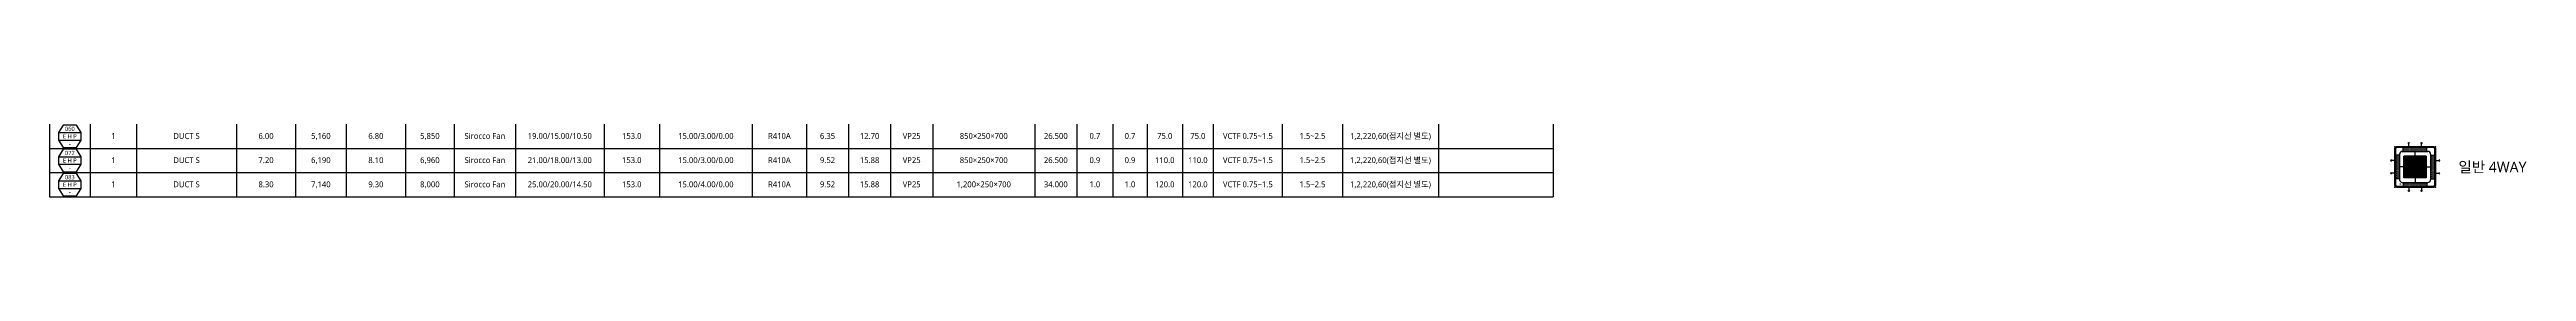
# Model space of a CAD drawing. Header units: millimetres. Extents: x -1305 to 107762, y -9150 to 56526.
# Drawn here: x 483 to 58476, y 31304 to 33008 of the extents above; entities that cross this region are included whole.
import ezdxf
from ezdxf.enums import TextEntityAlignment as Align

# ---------------------------------------------------------------- set-up
doc = ezdxf.new("R2010")
doc.units = ezdxf.units.MM
for name, color, linetype in [('DVM_INDOOR', 7, 'Continuous'), ('DVM_REPORT', 7, 'Continuous'), ('DVM_UNIT_BP', 7, 'Continuous'), ('DVM_UNIT_DP', 4, 'Continuous'), ('DVM_UNIT_LP', 3, 'Continuous'), ('SS-TEXT', 7, 'Continuous')]:
    doc.layers.add(name, color=color, linetype=linetype)
doc.styles.add('맑은 고딕', font='malgun.ttf')
doc.styles.add('삼성전자', font='malgun.ttf')

# ---------------------------------------------------------------- blocks, each defined once
blk = doc.blocks.new('A$C62ef46d9')
at = {"layer": 'DVM_REPORT'}
for p, q in [((0, 568), (0, 0)), ((35203, 568), (35203, 0))]:
    blk.add_line(p, q, dxfattribs=at)
at = {"layer": 'DVM_REPORT', "color": 1}
for p, q in [((0, 0), (35203, 0)), ((950, 568), (950, 0)), ((2035, 568), (2035, 0)), ((4379, 568), (4379, 0)), ((4379, 568), (4379, 0)), ((5759, 568), (5759, 0)), ((6948, 568), (6948, 0)), ((8334, 568), (8334, 0)), ((9475, 568), (9475, 0)), ((10911, 568), (10911, 0)), ((12982, 568), (12982, 0)), ((14280, 568), (14280, 0)), ((16454, 568), (16454, 0)), ((17722, 568), (17722, 0)), ((18707, 568), (18707, 0)), ((19693, 568), (19693, 0)), ((20678, 568), (20678, 0)), ((23067, 568), (23067, 0)), ((23067, 568), (23067, 0)), ((24053, 568), (24053, 0)), ((24897, 568), (24897, 0)), ((25698, 568), (25698, 0)), ((26523, 568), (26523, 0)), ((27248, 568), (27248, 0)), ((28863, 568), (28863, 0)), ((30274, 568), (30274, 0)), ((32517, 568), (32517, 0))]:
    blk.add_line(p, q, dxfattribs=at)
at = {"layer": 'DVM_REPORT'}
blk.add_lwpolyline([(738, 196), (738, 372), (633, 548), (317, 548), (212, 372), (212, 196), (317, 20), (633, 20)], close=True, dxfattribs=at)
for points in [[(212, 372), (738, 372)], [(212, 196), (738, 196)]]:
    blk.add_lwpolyline(points, dxfattribs=at)
at = {"layer": 'DVM_REPORT', "color": 2, "style": '맑은 고딕'}
for s, height, p in [('E H P', 100, (475, 284)), ('083', 100, (475, 460)), ('-', 100, (475, 108)), ('-', 100, (475, 108)), ('-', 100, (475, 108)), ('DUCT S', 137, (3207, 292)), ('8.30', 137, (5069, 292)), ('7,140', 137, (6353, 292)), ('9.30', 137, (7641, 292)), ('8,000', 137, (8905, 292)), ('Sirocco Fan', 137, (10193, 292)), ('25.00/20.00/14.50', 137, (11947, 292)), ('153.0', 137, (13631, 292)), ('15.00/4.00/0.00', 137, (15367, 292)), ('R410A', 137, (17088, 292)), ('9.52', 137, (18215, 292)), ('15.88', 137, (19200, 292)), ('VP25', 137, (20185, 292)), ('1,200×250×700', 137, (21873, 292)), ('34.000', 137, (23560, 292)), ('1.0', 137, (24475, 292)), ('1.0', 137, (25297, 292)), ('120.0', 137, (26111, 292)), ('120.0', 137, (26886, 292)), ('VCTF 0.75~1.5', 137, (28056, 292)), ('1.5~2.5', 137, (29569, 292)), ('1,2,220,60(접지선 별도)', 137, (31396, 292))]:
    blk.add_text(s, height=height, dxfattribs=at).set_placement(p, align=Align.MIDDLE_CENTER)
blk = doc.blocks.new('A$C6f2160eb')
at = {"layer": 'DVM_REPORT'}
for p, q in [((0, 568), (0, 0)), ((35203, 568), (35203, 0))]:
    blk.add_line(p, q, dxfattribs=at)
at = {"layer": 'DVM_REPORT', "color": 1}
for p, q in [((0, 0), (35203, 0)), ((950, 568), (950, 0)), ((2035, 568), (2035, 0)), ((4379, 568), (4379, 0)), ((4379, 568), (4379, 0)), ((5759, 568), (5759, 0)), ((6948, 568), (6948, 0)), ((8334, 568), (8334, 0)), ((9475, 568), (9475, 0)), ((10911, 568), (10911, 0)), ((12982, 568), (12982, 0)), ((14280, 568), (14280, 0)), ((16454, 568), (16454, 0)), ((17722, 568), (17722, 0)), ((18707, 568), (18707, 0)), ((19693, 568), (19693, 0)), ((20678, 568), (20678, 0)), ((23067, 568), (23067, 0)), ((23067, 568), (23067, 0)), ((24053, 568), (24053, 0)), ((24897, 568), (24897, 0)), ((25698, 568), (25698, 0)), ((26523, 568), (26523, 0)), ((27248, 568), (27248, 0)), ((28863, 568), (28863, 0)), ((30274, 568), (30274, 0)), ((32517, 568), (32517, 0))]:
    blk.add_line(p, q, dxfattribs=at)
at = {"layer": 'DVM_REPORT'}
blk.add_lwpolyline([(738, 196), (738, 372), (633, 548), (317, 548), (212, 372), (212, 196), (317, 20), (633, 20)], close=True, dxfattribs=at)
for points in [[(212, 372), (738, 372)], [(212, 196), (738, 196)]]:
    blk.add_lwpolyline(points, dxfattribs=at)
at = {"layer": 'DVM_REPORT', "color": 2, "style": '맑은 고딕'}
for s, height, p in [('E H P', 100, (475, 284)), ('072', 100, (475, 460)), ('-', 100, (475, 108)), ('-', 100, (475, 108)), ('-', 100, (475, 108)), ('DUCT S', 137, (3207, 292)), ('7.20', 137, (5069, 292)), ('6,190', 137, (6353, 292)), ('8.10', 137, (7641, 292)), ('6,960', 137, (8905, 292)), ('Sirocco Fan', 137, (10193, 292)), ('21.00/18.00/13.00', 137, (11947, 292)), ('153.0', 137, (13631, 292)), ('15.00/3.00/0.00', 137, (15367, 292)), ('R410A', 137, (17088, 292)), ('9.52', 137, (18215, 292)), ('15.88', 137, (19200, 292)), ('VP25', 137, (20185, 292)), ('850×250×700', 137, (21873, 292)), ('26.500', 137, (23560, 292)), ('0.9', 137, (24475, 292)), ('0.9', 137, (25297, 292)), ('110.0', 137, (26111, 292)), ('110.0', 137, (26886, 292)), ('VCTF 0.75~1.5', 137, (28056, 292)), ('1.5~2.5', 137, (29569, 292)), ('1,2,220,60(접지선 별도)', 137, (31396, 292))]:
    blk.add_text(s, height=height, dxfattribs=at).set_placement(p, align=Align.MIDDLE_CENTER)
blk = doc.blocks.new('A$Cd19f05cd')
at = {"layer": 'DVM_REPORT'}
for p, q in [((0, 568), (0, 0)), ((35203, 568), (35203, 0))]:
    blk.add_line(p, q, dxfattribs=at)
at = {"layer": 'DVM_REPORT', "color": 1}
for p, q in [((0, 0), (35203, 0)), ((950, 568), (950, 0)), ((2035, 568), (2035, 0)), ((4379, 568), (4379, 0)), ((4379, 568), (4379, 0)), ((5759, 568), (5759, 0)), ((6948, 568), (6948, 0)), ((8334, 568), (8334, 0)), ((9475, 568), (9475, 0)), ((10911, 568), (10911, 0)), ((12982, 568), (12982, 0)), ((14280, 568), (14280, 0)), ((16454, 568), (16454, 0)), ((17722, 568), (17722, 0)), ((18707, 568), (18707, 0)), ((19693, 568), (19693, 0)), ((20678, 568), (20678, 0)), ((23067, 568), (23067, 0)), ((23067, 568), (23067, 0)), ((24053, 568), (24053, 0)), ((24897, 568), (24897, 0)), ((25698, 568), (25698, 0)), ((26523, 568), (26523, 0)), ((27248, 568), (27248, 0)), ((28863, 568), (28863, 0)), ((30274, 568), (30274, 0)), ((32517, 568), (32517, 0))]:
    blk.add_line(p, q, dxfattribs=at)
at = {"layer": 'DVM_REPORT'}
blk.add_lwpolyline([(738, 196), (738, 372), (633, 548), (317, 548), (212, 372), (212, 196), (317, 20), (633, 20)], close=True, dxfattribs=at)
for points in [[(212, 372), (738, 372)], [(212, 196), (738, 196)]]:
    blk.add_lwpolyline(points, dxfattribs=at)
at = {"layer": 'DVM_REPORT', "color": 2, "style": '맑은 고딕'}
for s, height, p in [('E H P', 100, (475, 284)), ('060', 100, (475, 460)), ('-', 100, (475, 108)), ('-', 100, (475, 108)), ('-', 100, (475, 108)), ('DUCT S', 137, (3207, 292)), ('6.00', 137, (5069, 292)), ('5,160', 137, (6353, 292)), ('6.80', 137, (7641, 292)), ('5,850', 137, (8905, 292)), ('Sirocco Fan', 137, (10193, 292)), ('19.00/15.00/10.50', 137, (11947, 292)), ('153.0', 137, (13631, 292)), ('15.00/3.00/0.00', 137, (15367, 292)), ('R410A', 137, (17088, 292)), ('6.35', 137, (18215, 292)), ('12.70', 137, (19200, 292)), ('VP25', 137, (20185, 292)), ('850×250×700', 137, (21873, 292)), ('26.500', 137, (23560, 292)), ('0.7', 137, (24475, 292)), ('0.7', 137, (25297, 292)), ('75.0', 137, (26111, 292)), ('75.0', 137, (26886, 292)), ('VCTF 0.75~1.5', 137, (28056, 292)), ('1.5~2.5', 137, (29569, 292)), ('1,2,220,60(접지선 별도)', 137, (31396, 292))]:
    blk.add_text(s, height=height, dxfattribs=at).set_placement(p, align=Align.MIDDLE_CENTER)
blk = doc.blocks.new('DVM_DP_VEC')
at = {"layer": 'DVM_UNIT_DP', "color": 0}
blk.add_line((0, 0), (100, 0), dxfattribs=at)
blk.add_lwpolyline([(79, 21), (100, 0), (79, -21)], dxfattribs=at)
blk.add_point((0, 0), dxfattribs=at)
blk = doc.blocks.new('DVM_LP_VEC')
at = {"layer": 'DVM_UNIT_LP', "color": 0}
blk.add_line((0, 0), (100, 0), dxfattribs=at)
blk.add_lwpolyline([(79, 21), (100, 0), (79, -21)], dxfattribs=at)
blk.add_point((0, 0), dxfattribs=at)
blk = doc.blocks.new('DVM_ID_CST_WF4W_840X246X840_T')
at = {"layer": 'DVM_INDOOR'}
h = blk.add_hatch(dxfattribs=at)
h.set_pattern_fill('DOTS', color=0, scale=15)
h.paths.add_polyline_path([(-364, 277), (-452, 277), (-452, -278), (-364, -278)])
h.paths.add_polyline_path([(277, 452), (-277, 452), (-277, 363), (277, 363)])
h.paths.add_polyline_path([(452, 277), (364, 277), (364, -278), (452, -278)])
h.paths.add_polyline_path([(277, -365), (-277, -365), (-277, -453), (277, -453)])
h = blk.add_hatch(dxfattribs=at)
h.set_pattern_fill('NET3', color=0, scale=13)
h.paths.add_polyline_path([(261, 246, 0.414214), (251, 256), (-251, 256, 0.414214), (-261, 246), (-261, -247, 0.414214), (-251, -257), (251, -257, 0.414214), (261, -247)])
at = {"layer": 'DVM_INDOOR', "color": 0}
for p, q in [((-475, -438), (-475, 436)), ((-452, -431), (-452, 430)), ((-364, 277), (-452, 277)), ((437, 474), (-437, 474)), ((430, 452), (-430, 452)), ((-364, 300), (-364, -301)), ((-300, 363), (301, 363)), ((-277, 363), (-277, 452)), ((0, 256), (0, 363)), ((277, 363), (277, 452)), ((364, 300), (364, -301)), ((364, 277), (452, 277)), ((452, 430), (452, -431)), ((475, 436), (475, -438)), ((-364, -278), (-452, -278)), ((-437, -476), (437, -476)), ((-430, -453), (430, -453)), ((-261, -1), (-364, -1)), ((-300, -365), (301, -365)), ((-277, -365), (-277, -453)), ((0, -257), (0, -365)), ((261, -1), (364, -1)), ((277, -365), (277, -453)), ((364, -278), (452, -278))]:
    blk.add_line(p, q, dxfattribs=at)
blk.add_lwpolyline([(-251, 256), (251, 256, -0.414214), (261, 246), (261, -247, -0.414214), (251, -257), (-251, -257, -0.414214), (-261, -247), (-261, 246, -0.414214)], format="xyb", close=True, dxfattribs=at)
blk.add_circle((-343, -405), 4.24, dxfattribs=at)
for centre, radius, start, end in [((-437, 436), 38, 90, 180), ((-430, 430), 22, 90, 180), ((-300, 300), 63.6, 90, 180.00638), ((301, 300), 63.6, 359.99362, 90), ((430, 430), 22, 0, 90), ((437, 436), 38, 0, 90), ((-437, -438), 38, 180, 270), ((-430, -431), 22, 180, 270), ((-300, -301), 63.6, 180.00638, 270), ((301, -301), 63.6, 270, 359.99362), ((430, -431), 22, 270, 0), ((437, -438), 38, 270, 0)]:
    blk.add_arc(centre, radius, start, end, dxfattribs=at)
at = {"layer": 'DVM_UNIT_BP'}
for p in [(-475, 474), (475, 474), (-475, -476), (475, -476)]:
    blk.add_point(p, dxfattribs=at)
at = {"layer": 'DVM_UNIT_DP'}
for p, rotation in [((-150, 474), 90), ((-475, -151), 180), ((150, -476), 270)]:
    blk.add_blockref('DVM_DP_VEC', p, dxfattribs=dict(at, rotation=rotation))
blk.add_blockref('DVM_DP_VEC', (475, 149), dxfattribs=at)
at = {"layer": 'DVM_UNIT_LP'}
for p, rotation in [((-475, 149), 180), ((150, 474), 90), ((-150, -476), 270)]:
    blk.add_blockref('DVM_LP_VEC', p, dxfattribs=dict(at, rotation=rotation))
blk.add_blockref('DVM_LP_VEC', (475, -151), dxfattribs=at)

msp = doc.modelspace()

# ---------------------------------------------------------------- block references
for name, p in [('A$Cd19f05cd', (483, 32440)), ('A$C6f2160eb', (483, 31872)), ('A$C62ef46d9', (483, 31304))]:
    msp.add_blockref(name, p)
at = {"layer": 'DVM_INDOOR'}
msp.add_blockref('DVM_ID_CST_WF4W_840X246X840_T', (55868, 32006), dxfattribs=at)

# ---------------------------------------------------------------- texts
at = {"layer": 'DVM_REPORT', "color": 2, "style": '맑은 고딕'}
for p in [(1976, 32731), (1976, 32164), (1976, 31596)]:
    msp.add_text('1', height=137, dxfattribs=at).set_placement(p, align=Align.MIDDLE_CENTER)
at = {"layer": 'SS-TEXT', "color": 2, "ltscale": 15, "style": '삼성전자'}
msp.add_text('일반 4WAY', height=250, dxfattribs=at).set_placement((56882, 32003), align=Align.MIDDLE_LEFT)

doc.saveas('drawing.dxf')
